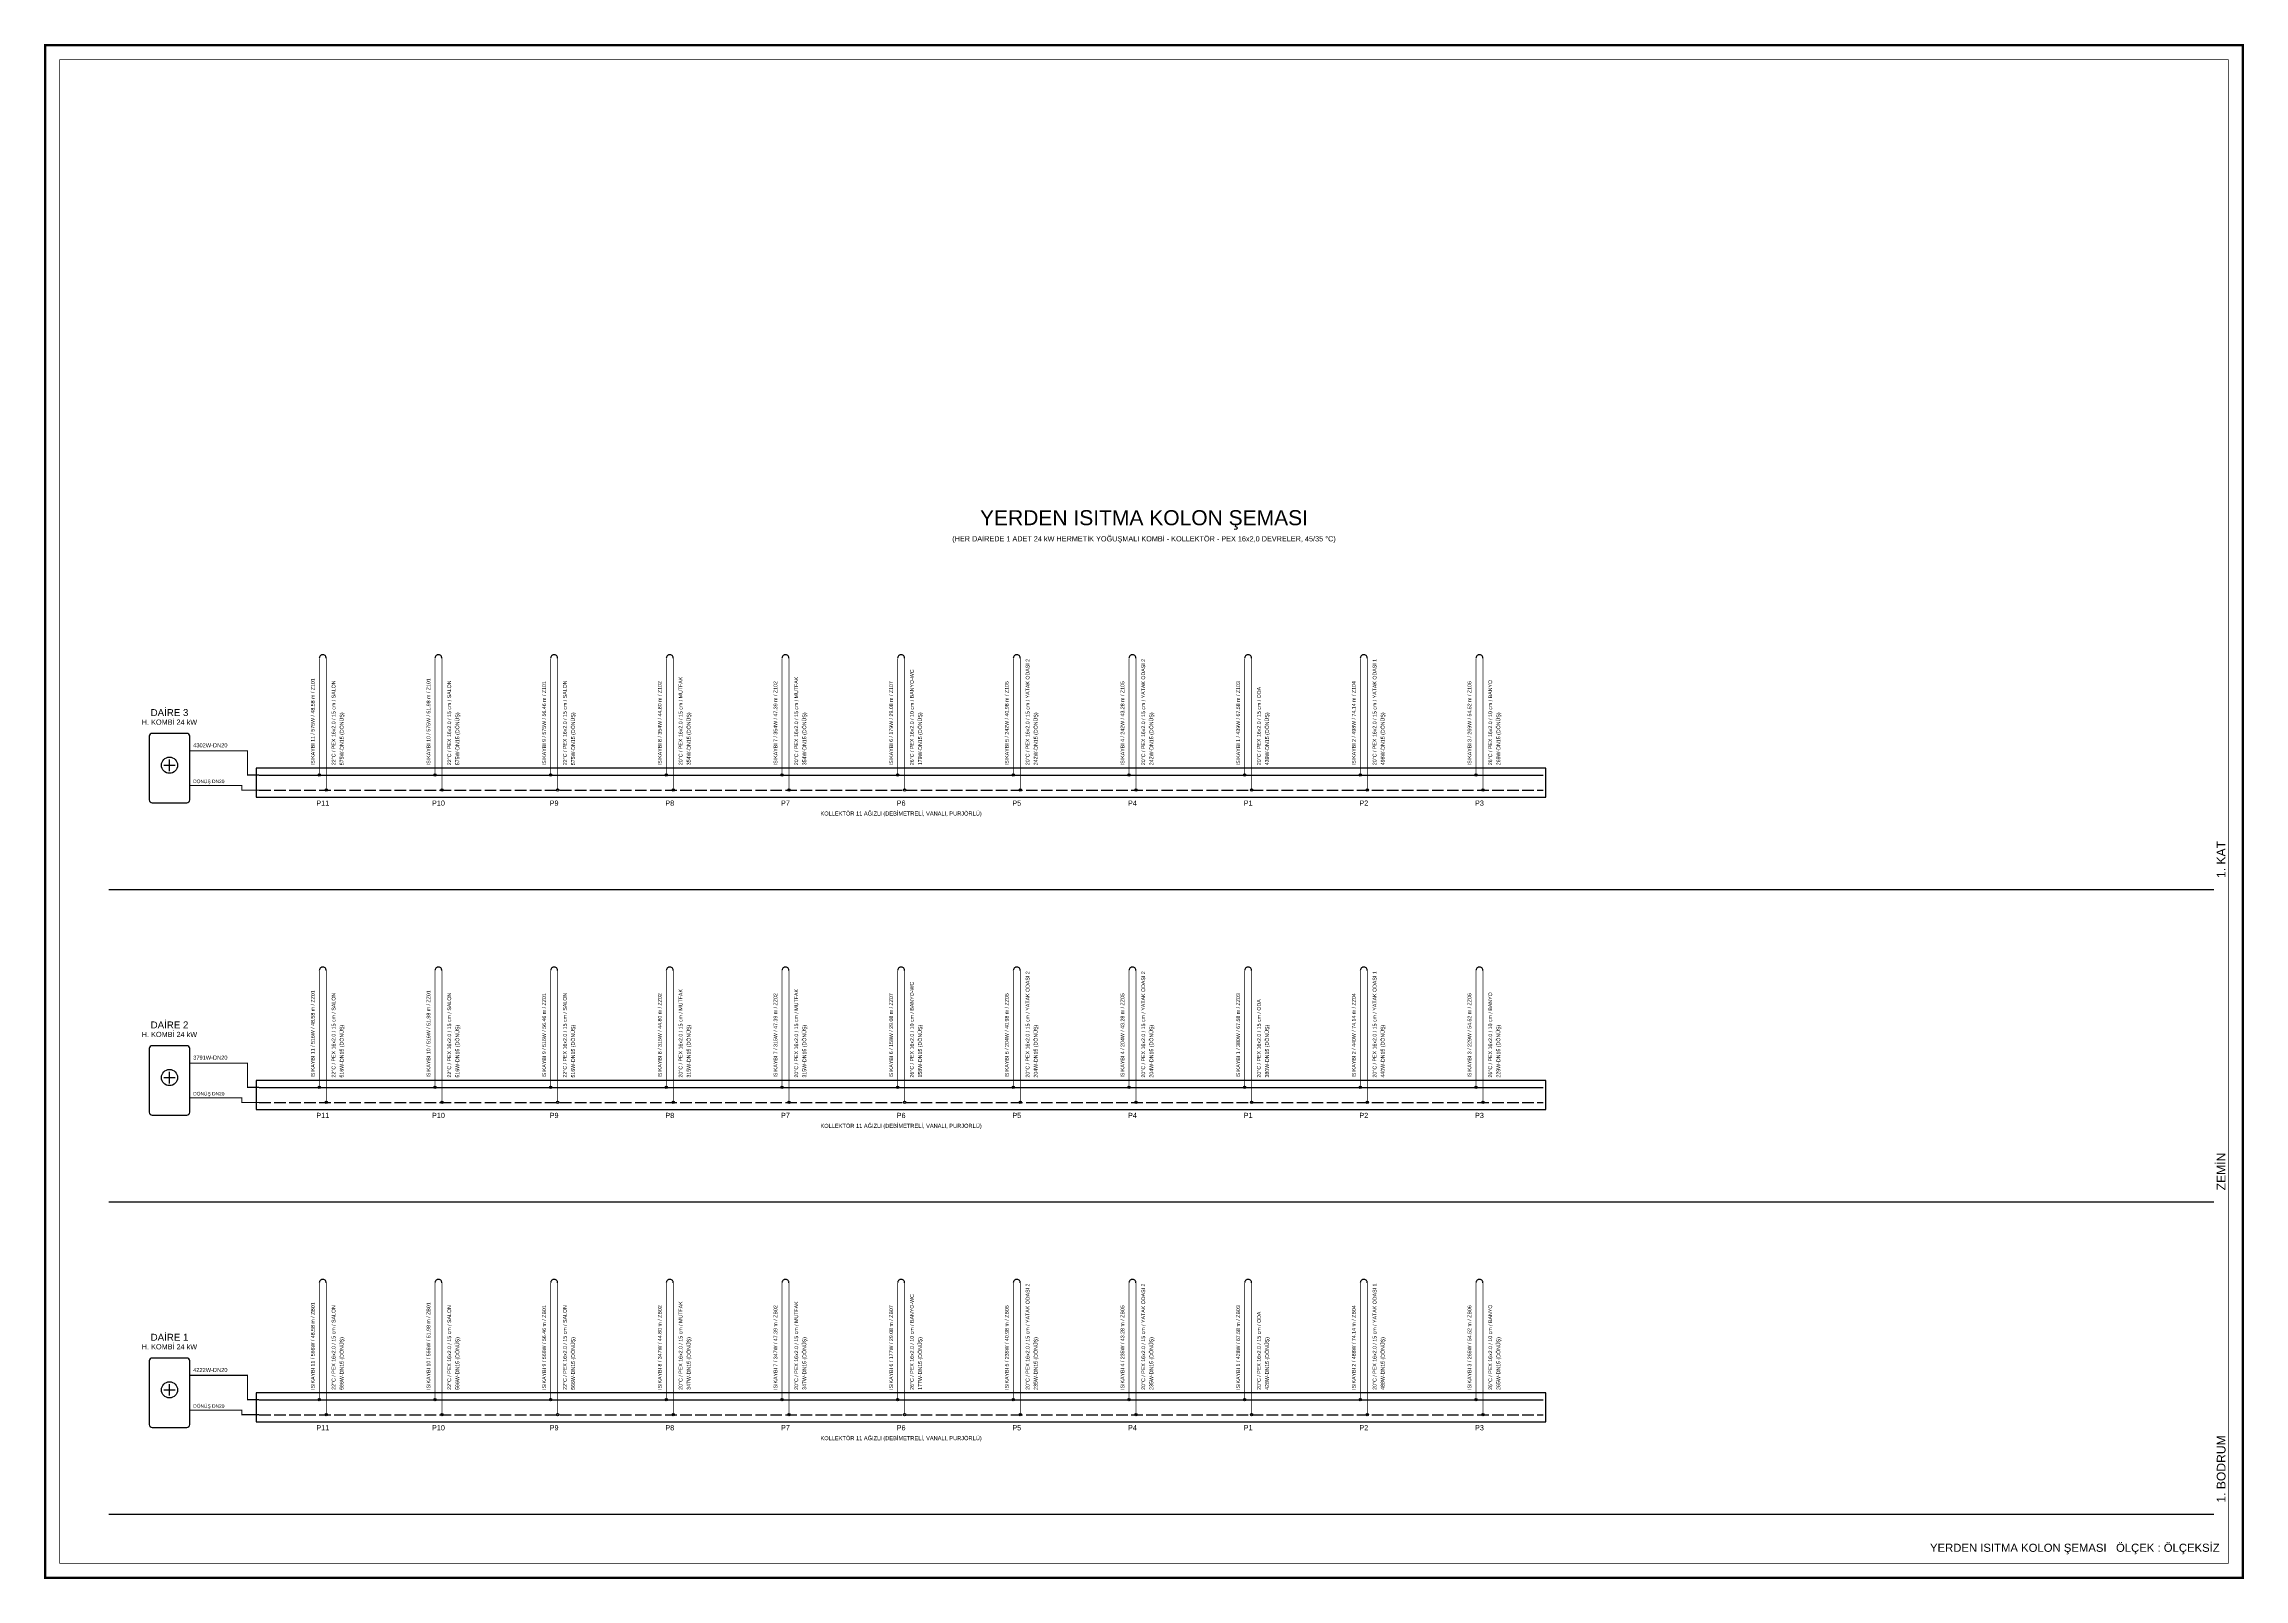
# Model space of a CAD drawing. Header units: centimetres. Extents: x -3952 to 14132, y 6348 to 11752.
# Drawn here: x 9048 to 12852, y 6348 to 9002 of the extents above; entities that cross this region are included whole.
import ezdxf
from ezdxf.enums import TextEntityAlignment as Align

# ---------------------------------------------------------------- set-up
doc = ezdxf.new("R2010")
doc.units = ezdxf.units.CM
doc.linetypes.add('ISITMA DONUS HATTI', pattern=[26, 20, -6])
for name, color, linetype in [('MTY-CIHAZ', 135, 'CONTINUOUS'), ('MTY-ISIKAYBIMAHAL', 2, 'CONTINUOUS'), ('MTY-ISITMA-DONUS-BORU', 30, 'ISITMA DONUS HATTI'), ('MTY-ISITMA-GIDIS-BORU', 10, 'CONTINUOUS'), ('MTY-KAT-ADI', 1, 'CONTINUOUS'), ('MTY-KOLLETOR', 7, 'CONTINUOUS'), ('MTY-PAFTA', 7, 'CONTINUOUS'), ('MTY-PEX-BORU', 1, 'CONTINUOUS'), ('MTY-SEMA', 8, 'CONTINUOUS'), ('MTY-YAZI', 7, 'CONTINUOUS'), ('STM-ISITMA-CAP', 41, 'CONTINUOUS')]:
    doc.layers.add(name, color=color, linetype=linetype)
doc.layers.add('ROTAS-PAFTA-SINIRI', color=8, linetype='Continuous', plot=False)
doc.styles.add('ROTAS', font='arial.ttf')

# ---------------------------------------------------------------- blocks, each defined once
blk = doc.blocks.new('ROTAS_PAFTA')
blk.add_lwpolyline([(0, 0), (1, 0), (1, 1), (0, 1)], close=True)

msp = doc.modelspace()

# ---------------------------------------------------------------- linework, layer by layer
at = {"layer": 'MTY-CIHAZ'}
for p, q in [((9265, 7745), (9265, 7765)), ((9255, 7755), (9275, 7755)), ((9255, 7215), (9275, 7215)), ((9265, 7205), (9265, 7225)), ((9255, 6675), (9275, 6675)), ((9265, 6665), (9265, 6685))]:
    msp.add_line(p, q, dxfattribs=at)
for points in [[(9295, 7690), (9296.9, 7690.4), (9298.5, 7691.5), (9299.6, 7693.1), (9300, 7695), (9300, 7805), (9299.6, 7806.9), (9298.5, 7808.5), (9296.9, 7809.6), (9295, 7810), (9235, 7810), (9233.1, 7809.6), (9231.5, 7808.5), (9230.4, 7806.9), (9230, 7805), (9230, 7695), (9230.4, 7693.1), (9231.5, 7691.5), (9233.1, 7690.4), (9235, 7690)], [(9295, 7150), (9296.9, 7150.4), (9298.5, 7151.5), (9299.6, 7153.1), (9300, 7155), (9300, 7265), (9299.6, 7266.9), (9298.5, 7268.5), (9296.9, 7269.6), (9295, 7270), (9235, 7270), (9233.1, 7269.6), (9231.5, 7268.5), (9230.4, 7266.9), (9230, 7265), (9230, 7155), (9230.4, 7153.1), (9231.5, 7151.5), (9233.1, 7150.4), (9235, 7150)], [(9295, 6610), (9296.9, 6610.4), (9298.5, 6611.5), (9299.6, 6613.1), (9300, 6615), (9300, 6725), (9299.6, 6726.9), (9298.5, 6728.5), (9296.9, 6729.6), (9295, 6730), (9235, 6730), (9233.1, 6729.6), (9231.5, 6728.5), (9230.4, 6726.9), (9230, 6725), (9230, 6615), (9230.4, 6613.1), (9231.5, 6611.5), (9233.1, 6610.4), (9235, 6610)]]:
    msp.add_lwpolyline(points, close=True, dxfattribs=at)
for centre in [(9265, 7755), (9265, 7215), (9265, 6675)]:
    msp.add_circle(centre, 14, dxfattribs=at)
at = {"layer": 'MTY-ISITMA-DONUS-BORU'}
for p, q in [((9420, 7712), (11640, 7712)), ((9420, 7172), (11640, 7172)), ((9420, 6632), (11640, 6632))]:
    msp.add_line(p, q, dxfattribs=at)
at = {"layer": 'MTY-ISITMA-DONUS-BORU', "const_width": 2}
for points in [[(9300, 7720), (9390, 7720), (9390, 7712), (9420, 7712)], [(9300, 7180), (9390, 7180), (9390, 7172), (9420, 7172)], [(9300, 6640), (9390, 6640), (9390, 6632), (9420, 6632)]]:
    msp.add_lwpolyline(points, dxfattribs=at)
at = {"layer": 'MTY-ISITMA-GIDIS-BORU'}
for p, q in [((9420, 7738), (11640, 7738)), ((9420, 7198), (11640, 7198)), ((9420, 6658), (11640, 6658))]:
    msp.add_line(p, q, dxfattribs=at)
at = {"layer": 'MTY-ISITMA-GIDIS-BORU', "const_width": 2}
for points in [[(9300, 7780), (9400, 7780), (9400, 7738), (9420, 7738)], [(9300, 7240), (9400, 7240), (9400, 7198), (9420, 7198)], [(9300, 6700), (9400, 6700), (9400, 6658), (9420, 6658)]]:
    msp.add_lwpolyline(points, dxfattribs=at)
at = {"layer": 'MTY-KOLLETOR'}
for points in [[(9415, 7700), (11645, 7700), (11645, 7750), (9415, 7750)], [(9415, 7160), (11645, 7160), (11645, 7210), (9415, 7210)], [(9415, 6620), (11645, 6620), (11645, 6670), (9415, 6670)]]:
    msp.add_lwpolyline(points, close=True, dxfattribs=at)
for centre in [(9524, 7738), (9724, 7738), (9924, 7738), (10124, 7738), (10324, 7738), (10524, 7738), (10724, 7738), (10924, 7738), (11124, 7738), (11324, 7738), (11524, 7738), (9536, 7712), (9736, 7712), (9936, 7712), (10136, 7712), (10336, 7712), (10536, 7712), (10736, 7712), (10936, 7712), (11136, 7712), (11336, 7712), (11536, 7712), (9524, 7198), (9724, 7198), (9924, 7198), (10124, 7198), (10324, 7198), (10524, 7198), (10724, 7198), (10924, 7198), (11124, 7198), (11324, 7198), (11524, 7198), (9536, 7172), (9736, 7172), (9936, 7172), (10136, 7172), (10336, 7172), (10536, 7172), (10736, 7172), (10936, 7172), (11136, 7172), (11336, 7172), (11536, 7172), (9524, 6658), (9724, 6658), (9924, 6658), (10124, 6658), (10324, 6658), (10524, 6658), (10724, 6658), (10924, 6658), (11124, 6658), (11324, 6658), (11524, 6658), (9536, 6632), (9736, 6632), (9936, 6632), (10136, 6632), (10336, 6632), (10536, 6632), (10736, 6632), (10936, 6632), (11136, 6632), (11336, 6632), (11536, 6632)]:
    msp.add_circle(centre, 2, dxfattribs=at)
at = {"layer": 'MTY-PAFTA'}
for points, const_width in [([(9050, 6350), (12850, 6350), (12850, 9000), (9050, 9000)], 4), ([(9075, 6375), (12825, 6375), (12825, 8975), (9075, 8975)], 1)]:
    msp.add_lwpolyline(points, close=True, dxfattribs=dict(at, const_width=const_width))
at = {"layer": 'MTY-PEX-BORU', "const_width": 1.2}
for points in [[(9524, 7738), (9524, 7940)], [(9536, 7712), (9536, 7940)], [(9724, 7738), (9724, 7940)], [(9736, 7712), (9736, 7940)], [(9924, 7738), (9924, 7940)], [(9936, 7712), (9936, 7940)], [(10124, 7738), (10124, 7940)], [(10136, 7712), (10136, 7940)], [(10324, 7738), (10324, 7940)], [(10336, 7712), (10336, 7940)], [(10524, 7738), (10524, 7940)], [(10536, 7712), (10536, 7940)], [(10724, 7738), (10724, 7940)], [(10736, 7712), (10736, 7940)], [(10924, 7738), (10924, 7940)], [(10936, 7712), (10936, 7940)], [(11124, 7738), (11124, 7940)], [(11136, 7712), (11136, 7940)], [(11324, 7738), (11324, 7940)], [(11336, 7712), (11336, 7940)], [(11524, 7738), (11524, 7940)], [(11536, 7712), (11536, 7940)], [(9524, 7198), (9524, 7400)], [(9536, 7172), (9536, 7400)], [(9724, 7198), (9724, 7400)], [(9736, 7172), (9736, 7400)], [(9924, 7198), (9924, 7400)], [(9936, 7172), (9936, 7400)], [(10124, 7198), (10124, 7400)], [(10136, 7172), (10136, 7400)], [(10324, 7198), (10324, 7400)], [(10336, 7172), (10336, 7400)], [(10524, 7198), (10524, 7400)], [(10536, 7172), (10536, 7400)], [(10724, 7198), (10724, 7400)], [(10736, 7172), (10736, 7400)], [(10924, 7198), (10924, 7400)], [(10936, 7172), (10936, 7400)], [(11124, 7198), (11124, 7400)], [(11136, 7172), (11136, 7400)], [(11324, 7198), (11324, 7400)], [(11336, 7172), (11336, 7400)], [(11524, 7198), (11524, 7400)], [(11536, 7172), (11536, 7400)], [(9524, 6658), (9524, 6860)], [(9536, 6632), (9536, 6860)], [(9724, 6658), (9724, 6860)], [(9736, 6632), (9736, 6860)], [(9924, 6658), (9924, 6860)], [(9936, 6632), (9936, 6860)], [(10124, 6658), (10124, 6860)], [(10136, 6632), (10136, 6860)], [(10324, 6658), (10324, 6860)], [(10336, 6632), (10336, 6860)], [(10524, 6658), (10524, 6860)], [(10536, 6632), (10536, 6860)], [(10724, 6658), (10724, 6860)], [(10736, 6632), (10736, 6860)], [(10924, 6658), (10924, 6860)], [(10936, 6632), (10936, 6860)], [(11124, 6658), (11124, 6860)], [(11136, 6632), (11136, 6860)], [(11324, 6658), (11324, 6860)], [(11336, 6632), (11336, 6860)], [(11524, 6658), (11524, 6860)], [(11536, 6632), (11536, 6860)]]:
    msp.add_lwpolyline(points, dxfattribs=at)
at = {"layer": 'MTY-PEX-BORU'}
for points in [[(9536, 7940), (9535.9, 7941), (9535.6, 7942.1), (9535.2, 7943), (9534.6, 7943.9), (9533.9, 7944.6), (9533, 7945.2), (9532.1, 7945.6), (9531, 7945.9), (9530, 7946), (9529, 7945.9), (9527.9, 7945.6), (9527, 7945.2), (9526.1, 7944.6), (9525.4, 7943.9), (9524.8, 7943), (9524.4, 7942.1), (9524.1, 7941), (9524, 7940)], [(9736, 7940), (9735.9, 7941), (9735.6, 7942.1), (9735.2, 7943), (9734.6, 7943.9), (9733.9, 7944.6), (9733, 7945.2), (9732.1, 7945.6), (9731, 7945.9), (9730, 7946), (9729, 7945.9), (9727.9, 7945.6), (9727, 7945.2), (9726.1, 7944.6), (9725.4, 7943.9), (9724.8, 7943), (9724.4, 7942.1), (9724.1, 7941), (9724, 7940)], [(9936, 7940), (9935.9, 7941), (9935.6, 7942.1), (9935.2, 7943), (9934.6, 7943.9), (9933.9, 7944.6), (9933, 7945.2), (9932.1, 7945.6), (9931, 7945.9), (9930, 7946), (9929, 7945.9), (9927.9, 7945.6), (9927, 7945.2), (9926.1, 7944.6), (9925.4, 7943.9), (9924.8, 7943), (9924.4, 7942.1), (9924.1, 7941), (9924, 7940)], [(10136, 7940), (10135.9, 7941), (10135.6, 7942.1), (10135.2, 7943), (10134.6, 7943.9), (10133.9, 7944.6), (10133, 7945.2), (10132.1, 7945.6), (10131, 7945.9), (10130, 7946), (10129, 7945.9), (10127.9, 7945.6), (10127, 7945.2), (10126.1, 7944.6), (10125.4, 7943.9), (10124.8, 7943), (10124.4, 7942.1), (10124.1, 7941), (10124, 7940)], [(10336, 7940), (10335.9, 7941), (10335.6, 7942.1), (10335.2, 7943), (10334.6, 7943.9), (10333.9, 7944.6), (10333, 7945.2), (10332.1, 7945.6), (10331, 7945.9), (10330, 7946), (10329, 7945.9), (10327.9, 7945.6), (10327, 7945.2), (10326.1, 7944.6), (10325.4, 7943.9), (10324.8, 7943), (10324.4, 7942.1), (10324.1, 7941), (10324, 7940)], [(10536, 7940), (10535.9, 7941), (10535.6, 7942.1), (10535.2, 7943), (10534.6, 7943.9), (10533.9, 7944.6), (10533, 7945.2), (10532.1, 7945.6), (10531, 7945.9), (10530, 7946), (10529, 7945.9), (10527.9, 7945.6), (10527, 7945.2), (10526.1, 7944.6), (10525.4, 7943.9), (10524.8, 7943), (10524.4, 7942.1), (10524.1, 7941), (10524, 7940)], [(10736, 7940), (10735.9, 7941), (10735.6, 7942.1), (10735.2, 7943), (10734.6, 7943.9), (10733.9, 7944.6), (10733, 7945.2), (10732.1, 7945.6), (10731, 7945.9), (10730, 7946), (10729, 7945.9), (10727.9, 7945.6), (10727, 7945.2), (10726.1, 7944.6), (10725.4, 7943.9), (10724.8, 7943), (10724.4, 7942.1), (10724.1, 7941), (10724, 7940)], [(10936, 7940), (10935.9, 7941), (10935.6, 7942.1), (10935.2, 7943), (10934.6, 7943.9), (10933.9, 7944.6), (10933, 7945.2), (10932.1, 7945.6), (10931, 7945.9), (10930, 7946), (10929, 7945.9), (10927.9, 7945.6), (10927, 7945.2), (10926.1, 7944.6), (10925.4, 7943.9), (10924.8, 7943), (10924.4, 7942.1), (10924.1, 7941), (10924, 7940)], [(11136, 7940), (11135.9, 7941), (11135.6, 7942.1), (11135.2, 7943), (11134.6, 7943.9), (11133.9, 7944.6), (11133, 7945.2), (11132.1, 7945.6), (11131, 7945.9), (11130, 7946), (11129, 7945.9), (11127.9, 7945.6), (11127, 7945.2), (11126.1, 7944.6), (11125.4, 7943.9), (11124.8, 7943), (11124.4, 7942.1), (11124.1, 7941), (11124, 7940)], [(11336, 7940), (11335.9, 7941), (11335.6, 7942.1), (11335.2, 7943), (11334.6, 7943.9), (11333.9, 7944.6), (11333, 7945.2), (11332.1, 7945.6), (11331, 7945.9), (11330, 7946), (11329, 7945.9), (11327.9, 7945.6), (11327, 7945.2), (11326.1, 7944.6), (11325.4, 7943.9), (11324.8, 7943), (11324.4, 7942.1), (11324.1, 7941), (11324, 7940)], [(11536, 7940), (11535.9, 7941), (11535.6, 7942.1), (11535.2, 7943), (11534.6, 7943.9), (11533.9, 7944.6), (11533, 7945.2), (11532.1, 7945.6), (11531, 7945.9), (11530, 7946), (11529, 7945.9), (11527.9, 7945.6), (11527, 7945.2), (11526.1, 7944.6), (11525.4, 7943.9), (11524.8, 7943), (11524.4, 7942.1), (11524.1, 7941), (11524, 7940)], [(9536, 7400), (9535.9, 7401), (9535.6, 7402.1), (9535.2, 7403), (9534.6, 7403.9), (9533.9, 7404.6), (9533, 7405.2), (9532.1, 7405.6), (9531, 7405.9), (9530, 7406), (9529, 7405.9), (9527.9, 7405.6), (9527, 7405.2), (9526.1, 7404.6), (9525.4, 7403.9), (9524.8, 7403), (9524.4, 7402.1), (9524.1, 7401), (9524, 7400)], [(9736, 7400), (9735.9, 7401), (9735.6, 7402.1), (9735.2, 7403), (9734.6, 7403.9), (9733.9, 7404.6), (9733, 7405.2), (9732.1, 7405.6), (9731, 7405.9), (9730, 7406), (9729, 7405.9), (9727.9, 7405.6), (9727, 7405.2), (9726.1, 7404.6), (9725.4, 7403.9), (9724.8, 7403), (9724.4, 7402.1), (9724.1, 7401), (9724, 7400)], [(9936, 7400), (9935.9, 7401), (9935.6, 7402.1), (9935.2, 7403), (9934.6, 7403.9), (9933.9, 7404.6), (9933, 7405.2), (9932.1, 7405.6), (9931, 7405.9), (9930, 7406), (9929, 7405.9), (9927.9, 7405.6), (9927, 7405.2), (9926.1, 7404.6), (9925.4, 7403.9), (9924.8, 7403), (9924.4, 7402.1), (9924.1, 7401), (9924, 7400)], [(10136, 7400), (10135.9, 7401), (10135.6, 7402.1), (10135.2, 7403), (10134.6, 7403.9), (10133.9, 7404.6), (10133, 7405.2), (10132.1, 7405.6), (10131, 7405.9), (10130, 7406), (10129, 7405.9), (10127.9, 7405.6), (10127, 7405.2), (10126.1, 7404.6), (10125.4, 7403.9), (10124.8, 7403), (10124.4, 7402.1), (10124.1, 7401), (10124, 7400)], [(10336, 7400), (10335.9, 7401), (10335.6, 7402.1), (10335.2, 7403), (10334.6, 7403.9), (10333.9, 7404.6), (10333, 7405.2), (10332.1, 7405.6), (10331, 7405.9), (10330, 7406), (10329, 7405.9), (10327.9, 7405.6), (10327, 7405.2), (10326.1, 7404.6), (10325.4, 7403.9), (10324.8, 7403), (10324.4, 7402.1), (10324.1, 7401), (10324, 7400)], [(10536, 7400), (10535.9, 7401), (10535.6, 7402.1), (10535.2, 7403), (10534.6, 7403.9), (10533.9, 7404.6), (10533, 7405.2), (10532.1, 7405.6), (10531, 7405.9), (10530, 7406), (10529, 7405.9), (10527.9, 7405.6), (10527, 7405.2), (10526.1, 7404.6), (10525.4, 7403.9), (10524.8, 7403), (10524.4, 7402.1), (10524.1, 7401), (10524, 7400)], [(10736, 7400), (10735.9, 7401), (10735.6, 7402.1), (10735.2, 7403), (10734.6, 7403.9), (10733.9, 7404.6), (10733, 7405.2), (10732.1, 7405.6), (10731, 7405.9), (10730, 7406), (10729, 7405.9), (10727.9, 7405.6), (10727, 7405.2), (10726.1, 7404.6), (10725.4, 7403.9), (10724.8, 7403), (10724.4, 7402.1), (10724.1, 7401), (10724, 7400)], [(10936, 7400), (10935.9, 7401), (10935.6, 7402.1), (10935.2, 7403), (10934.6, 7403.9), (10933.9, 7404.6), (10933, 7405.2), (10932.1, 7405.6), (10931, 7405.9), (10930, 7406), (10929, 7405.9), (10927.9, 7405.6), (10927, 7405.2), (10926.1, 7404.6), (10925.4, 7403.9), (10924.8, 7403), (10924.4, 7402.1), (10924.1, 7401), (10924, 7400)], [(11136, 7400), (11135.9, 7401), (11135.6, 7402.1), (11135.2, 7403), (11134.6, 7403.9), (11133.9, 7404.6), (11133, 7405.2), (11132.1, 7405.6), (11131, 7405.9), (11130, 7406), (11129, 7405.9), (11127.9, 7405.6), (11127, 7405.2), (11126.1, 7404.6), (11125.4, 7403.9), (11124.8, 7403), (11124.4, 7402.1), (11124.1, 7401), (11124, 7400)], [(11336, 7400), (11335.9, 7401), (11335.6, 7402.1), (11335.2, 7403), (11334.6, 7403.9), (11333.9, 7404.6), (11333, 7405.2), (11332.1, 7405.6), (11331, 7405.9), (11330, 7406), (11329, 7405.9), (11327.9, 7405.6), (11327, 7405.2), (11326.1, 7404.6), (11325.4, 7403.9), (11324.8, 7403), (11324.4, 7402.1), (11324.1, 7401), (11324, 7400)], [(11536, 7400), (11535.9, 7401), (11535.6, 7402.1), (11535.2, 7403), (11534.6, 7403.9), (11533.9, 7404.6), (11533, 7405.2), (11532.1, 7405.6), (11531, 7405.9), (11530, 7406), (11529, 7405.9), (11527.9, 7405.6), (11527, 7405.2), (11526.1, 7404.6), (11525.4, 7403.9), (11524.8, 7403), (11524.4, 7402.1), (11524.1, 7401), (11524, 7400)], [(9536, 6860), (9535.9, 6861), (9535.6, 6862.1), (9535.2, 6863), (9534.6, 6863.9), (9533.9, 6864.6), (9533, 6865.2), (9532.1, 6865.6), (9531, 6865.9), (9530, 6866), (9529, 6865.9), (9527.9, 6865.6), (9527, 6865.2), (9526.1, 6864.6), (9525.4, 6863.9), (9524.8, 6863), (9524.4, 6862.1), (9524.1, 6861), (9524, 6860)], [(9736, 6860), (9735.9, 6861), (9735.6, 6862.1), (9735.2, 6863), (9734.6, 6863.9), (9733.9, 6864.6), (9733, 6865.2), (9732.1, 6865.6), (9731, 6865.9), (9730, 6866), (9729, 6865.9), (9727.9, 6865.6), (9727, 6865.2), (9726.1, 6864.6), (9725.4, 6863.9), (9724.8, 6863), (9724.4, 6862.1), (9724.1, 6861), (9724, 6860)], [(9936, 6860), (9935.9, 6861), (9935.6, 6862.1), (9935.2, 6863), (9934.6, 6863.9), (9933.9, 6864.6), (9933, 6865.2), (9932.1, 6865.6), (9931, 6865.9), (9930, 6866), (9929, 6865.9), (9927.9, 6865.6), (9927, 6865.2), (9926.1, 6864.6), (9925.4, 6863.9), (9924.8, 6863), (9924.4, 6862.1), (9924.1, 6861), (9924, 6860)], [(10136, 6860), (10135.9, 6861), (10135.6, 6862.1), (10135.2, 6863), (10134.6, 6863.9), (10133.9, 6864.6), (10133, 6865.2), (10132.1, 6865.6), (10131, 6865.9), (10130, 6866), (10129, 6865.9), (10127.9, 6865.6), (10127, 6865.2), (10126.1, 6864.6), (10125.4, 6863.9), (10124.8, 6863), (10124.4, 6862.1), (10124.1, 6861), (10124, 6860)], [(10336, 6860), (10335.9, 6861), (10335.6, 6862.1), (10335.2, 6863), (10334.6, 6863.9), (10333.9, 6864.6), (10333, 6865.2), (10332.1, 6865.6), (10331, 6865.9), (10330, 6866), (10329, 6865.9), (10327.9, 6865.6), (10327, 6865.2), (10326.1, 6864.6), (10325.4, 6863.9), (10324.8, 6863), (10324.4, 6862.1), (10324.1, 6861), (10324, 6860)], [(10536, 6860), (10535.9, 6861), (10535.6, 6862.1), (10535.2, 6863), (10534.6, 6863.9), (10533.9, 6864.6), (10533, 6865.2), (10532.1, 6865.6), (10531, 6865.9), (10530, 6866), (10529, 6865.9), (10527.9, 6865.6), (10527, 6865.2), (10526.1, 6864.6), (10525.4, 6863.9), (10524.8, 6863), (10524.4, 6862.1), (10524.1, 6861), (10524, 6860)], [(10736, 6860), (10735.9, 6861), (10735.6, 6862.1), (10735.2, 6863), (10734.6, 6863.9), (10733.9, 6864.6), (10733, 6865.2), (10732.1, 6865.6), (10731, 6865.9), (10730, 6866), (10729, 6865.9), (10727.9, 6865.6), (10727, 6865.2), (10726.1, 6864.6), (10725.4, 6863.9), (10724.8, 6863), (10724.4, 6862.1), (10724.1, 6861), (10724, 6860)], [(10936, 6860), (10935.9, 6861), (10935.6, 6862.1), (10935.2, 6863), (10934.6, 6863.9), (10933.9, 6864.6), (10933, 6865.2), (10932.1, 6865.6), (10931, 6865.9), (10930, 6866), (10929, 6865.9), (10927.9, 6865.6), (10927, 6865.2), (10926.1, 6864.6), (10925.4, 6863.9), (10924.8, 6863), (10924.4, 6862.1), (10924.1, 6861), (10924, 6860)], [(11136, 6860), (11135.9, 6861), (11135.6, 6862.1), (11135.2, 6863), (11134.6, 6863.9), (11133.9, 6864.6), (11133, 6865.2), (11132.1, 6865.6), (11131, 6865.9), (11130, 6866), (11129, 6865.9), (11127.9, 6865.6), (11127, 6865.2), (11126.1, 6864.6), (11125.4, 6863.9), (11124.8, 6863), (11124.4, 6862.1), (11124.1, 6861), (11124, 6860)], [(11336, 6860), (11335.9, 6861), (11335.6, 6862.1), (11335.2, 6863), (11334.6, 6863.9), (11333.9, 6864.6), (11333, 6865.2), (11332.1, 6865.6), (11331, 6865.9), (11330, 6866), (11329, 6865.9), (11327.9, 6865.6), (11327, 6865.2), (11326.1, 6864.6), (11325.4, 6863.9), (11324.8, 6863), (11324.4, 6862.1), (11324.1, 6861), (11324, 6860)], [(11536, 6860), (11535.9, 6861), (11535.6, 6862.1), (11535.2, 6863), (11534.6, 6863.9), (11533.9, 6864.6), (11533, 6865.2), (11532.1, 6865.6), (11531, 6865.9), (11530, 6866), (11529, 6865.9), (11527.9, 6865.6), (11527, 6865.2), (11526.1, 6864.6), (11525.4, 6863.9), (11524.8, 6863), (11524.4, 6862.1), (11524.1, 6861), (11524, 6860)]]:
    msp.add_lwpolyline(points, dxfattribs=at)
at = {"layer": 'MTY-SEMA'}
for p, q in [((9160, 7540), (12800, 7540)), ((9160, 7000), (12800, 7000)), ((9160, 6460), (12800, 6460))]:
    msp.add_line(p, q, dxfattribs=at)

# ---------------------------------------------------------------- block references
at = {"layer": 'ROTAS-PAFTA-SINIRI', "xscale": 3800, "yscale": 2650}
msp.add_blockref('ROTAS_PAFTA', (9050, 6350), dxfattribs=at)

# ---------------------------------------------------------------- texts
at = {"layer": 'MTY-CIHAZ', "style": 'ROTAS'}
for p in [(9265, 7825), (9265, 7285), (9265, 6745)]:
    msp.add_text('H. KOMBİ 24 kW', height=9, dxfattribs=at).set_placement(p, align=Align.CENTER)
at = {"layer": 'MTY-ISIKAYBIMAHAL', "style": 'ROTAS'}
for s, p in [('ISIKAYBI 11 / 575W / 48.58 m / Z101', (9516, 7755)), ('ISIKAYBI 10 / 575W / 51.98 m / Z101', (9716, 7755)), ('ISIKAYBI 9 / 575W / 56.46 m / Z101', (9916, 7755)), ('ISIKAYBI 8 / 354W / 44.80 m / Z102', (10116, 7755)), ('ISIKAYBI 7 / 354W / 47.39 m / Z102', (10316, 7755)), ('ISIKAYBI 6 / 179W / 29.08 m / Z107', (10516, 7755)), ('ISIKAYBI 5 / 242W / 40.98 m / Z105', (10716, 7755)), ('ISIKAYBI 4 / 242W / 43.28 m / Z105', (10916, 7755)), ('ISIKAYBI 1 / 439W / 67.58 m / Z103', (11116, 7755)), ('ISIKAYBI 2 / 498W / 74.14 m / Z104', (11316, 7755)), ('ISIKAYBI 3 / 269W / 54.52 m / Z106', (11516, 7755)), ('ISIKAYBI 11 / 516W / 48.58 m / ZZ01', (9516, 7215)), ('ISIKAYBI 10 / 516W / 51.98 m / ZZ01', (9716, 7215)), ('ISIKAYBI 9 / 516W / 56.46 m / ZZ01', (9916, 7215)), ('ISIKAYBI 8 / 315W / 44.80 m / ZZ02', (10116, 7215)), ('ISIKAYBI 7 / 315W / 47.39 m / ZZ02', (10316, 7215)), ('ISIKAYBI 6 / 158W / 29.08 m / ZZ07', (10516, 7215)), ('ISIKAYBI 5 / 204W / 40.98 m / ZZ05', (10716, 7215)), ('ISIKAYBI 4 / 204W / 43.28 m / ZZ05', (10916, 7215)), ('ISIKAYBI 1 / 380W / 67.58 m / ZZ03', (11116, 7215)), ('ISIKAYBI 2 / 440W / 74.14 m / ZZ04', (11316, 7215)), ('ISIKAYBI 3 / 229W / 54.52 m / ZZ06', (11516, 7215)), ('ISIKAYBI 11 / 566W / 48.58 m / ZB01', (9516, 6675)), ('ISIKAYBI 10 / 566W / 51.98 m / ZB01', (9716, 6675)), ('ISIKAYBI 9 / 566W / 56.46 m / ZB01', (9916, 6675)), ('ISIKAYBI 8 / 347W / 44.80 m / ZB02', (10116, 6675)), ('ISIKAYBI 7 / 347W / 47.39 m / ZB02', (10316, 6675)), ('ISIKAYBI 6 / 177W / 29.08 m / ZB07', (10516, 6675)), ('ISIKAYBI 5 / 235W / 40.98 m / ZB05', (10716, 6675)), ('ISIKAYBI 4 / 235W / 43.28 m / ZB05', (10916, 6675)), ('ISIKAYBI 1 / 428W / 67.58 m / ZB03', (11116, 6675)), ('ISIKAYBI 2 / 488W / 74.14 m / ZB04', (11316, 6675)), ('ISIKAYBI 3 / 265W / 54.52 m / ZB06', (11516, 6675))]:
    msp.add_text(s, height=6.5, rotation=90, dxfattribs=at).set_placement(p)
at = {"layer": 'MTY-KAT-ADI', "style": 'ROTAS'}
for s, p in [('1. KAT', (12820, 7560)), ('ZEMİN', (12820, 7020)), ('1. BODRUM', (12820, 6480))]:
    msp.add_text(s, height=15, rotation=90, dxfattribs=at).set_placement(p)
at = {"layer": 'MTY-KOLLETOR', "style": 'ROTAS'}
for s, height, p in [('P11', 9, (9530, 7685)), ('P10', 9, (9730, 7685)), ('P9', 9, (9930, 7685)), ('P8', 9, (10130, 7685)), ('P7', 9, (10330, 7685)), ('P6', 9, (10530, 7685)), ('P5', 9, (10730, 7685)), ('P4', 9, (10930, 7685)), ('P1', 9, (11130, 7685)), ('P2', 9, (11330, 7685)), ('P3', 9, (11530, 7685)), ('KOLLEKTÖR 11 AĞIZLI (DEBİMETRELİ, VANALI, PURJÖRLÜ)', 7, (10530, 7668)), ('P11', 9, (9530, 7145)), ('P10', 9, (9730, 7145)), ('P9', 9, (9930, 7145)), ('P8', 9, (10130, 7145)), ('P7', 9, (10330, 7145)), ('P6', 9, (10530, 7145)), ('P5', 9, (10730, 7145)), ('P4', 9, (10930, 7145)), ('P1', 9, (11130, 7145)), ('P2', 9, (11330, 7145)), ('P3', 9, (11530, 7145)), ('KOLLEKTÖR 11 AĞIZLI (DEBİMETRELİ, VANALI, PURJÖRLÜ)', 7, (10530, 7128)), ('P11', 9, (9530, 6605)), ('P10', 9, (9730, 6605)), ('P9', 9, (9930, 6605)), ('P8', 9, (10130, 6605)), ('P7', 9, (10330, 6605)), ('KOLLEKTÖR 11 AĞIZLI (DEBİMETRELİ, VANALI, PURJÖRLÜ)', 7, (10530, 6588)), ('P6', 9, (10530, 6605)), ('P5', 9, (10730, 6605)), ('P4', 9, (10930, 6605)), ('P1', 9, (11130, 6605)), ('P2', 9, (11330, 6605)), ('P3', 9, (11530, 6605))]:
    msp.add_text(s, height=height, dxfattribs=at).set_placement(p, align=Align.CENTER)
at = {"layer": 'MTY-PAFTA', "style": 'ROTAS'}
msp.add_text('YERDEN ISITMA KOLON ŞEMASI   ÖLÇEK : ÖLÇEKSİZ', height=14, dxfattribs=at).set_placement((12810, 6395), align=Align.RIGHT)
at = {"layer": 'MTY-YAZI', "style": 'ROTAS'}
for s, height, p in [('YERDEN ISITMA KOLON ŞEMASI', 26, (10950, 8170)), ('(HER DAİREDE 1 ADET 24 kW HERMETİK YOĞUŞMALI KOMBİ - KOLLEKTÖR - PEX 16x2,0 DEVRELER, 45/35 °C)', 9, (10950, 8142)), ('DAİRE 3', 12, (9265, 7840)), ('DAİRE 2', 12, (9265, 7300)), ('DAİRE 1', 12, (9265, 6760))]:
    msp.add_text(s, height=height, dxfattribs=at).set_placement(p, align=Align.CENTER)
at = {"layer": 'STM-ISITMA-CAP', "style": 'ROTAS'}
for s, p in [('26°C / PEX 16x2.0 / 10 cm / BANYO-WC', (10552, 7755)), ('20°C / PEX 16x2.0 / 15 cm / YATAK ODASI 2', (10752, 7755)), ('20°C / PEX 16x2.0 / 15 cm / YATAK ODASI 2', (10952, 7755)), ('20°C / PEX 16x2.0 / 15 cm / YATAK ODASI 1', (11352, 7755)), ('22°C / PEX 16x2.0 / 15 cm / SALON', (9552, 7755)), ('22°C / PEX 16x2.0 / 15 cm / SALON', (9752, 7755)), ('22°C / PEX 16x2.0 / 15 cm / SALON', (9952, 7755)), ('20°C / PEX 16x2.0 / 15 cm / MUTFAK', (10152, 7755)), ('20°C / PEX 16x2.0 / 15 cm / MUTFAK', (10352, 7755)), ('20°C / PEX 16x2.0 / 15 cm / ODA', (11152, 7755)), ('26°C / PEX 16x2.0 / 10 cm / BANYO', (11552, 7755)), ('575W-DN15 (DÖNÜŞ)', (9566, 7755)), ('575W-DN15 (DÖNÜŞ)', (9766, 7755)), ('575W-DN15 (DÖNÜŞ)', (9966, 7755)), ('354W-DN15 (DÖNÜŞ)', (10166, 7755)), ('354W-DN15 (DÖNÜŞ)', (10366, 7755)), ('179W-DN15 (DÖNÜŞ)', (10566, 7755)), ('242W-DN15 (DÖNÜŞ)', (10766, 7755)), ('242W-DN15 (DÖNÜŞ)', (10966, 7755)), ('439W-DN15 (DÖNÜŞ)', (11166, 7755)), ('498W-DN15 (DÖNÜŞ)', (11366, 7755)), ('269W-DN15 (DÖNÜŞ)', (11566, 7755)), ('26°C / PEX 16x2.0 / 10 cm / BANYO-WC', (10552, 7215)), ('20°C / PEX 16x2.0 / 15 cm / YATAK ODASI 2', (10752, 7215)), ('20°C / PEX 16x2.0 / 15 cm / YATAK ODASI 2', (10952, 7215)), ('20°C / PEX 16x2.0 / 15 cm / YATAK ODASI 1', (11352, 7215)), ('22°C / PEX 16x2.0 / 15 cm / SALON', (9552, 7215)), ('22°C / PEX 16x2.0 / 15 cm / SALON', (9752, 7215)), ('22°C / PEX 16x2.0 / 15 cm / SALON', (9952, 7215)), ('20°C / PEX 16x2.0 / 15 cm / MUTFAK', (10152, 7215)), ('20°C / PEX 16x2.0 / 15 cm / MUTFAK', (10352, 7215)), ('20°C / PEX 16x2.0 / 15 cm / ODA', (11152, 7215)), ('26°C / PEX 16x2.0 / 10 cm / BANYO', (11552, 7215)), ('516W-DN15 (DÖNÜŞ)', (9566, 7215)), ('516W-DN15 (DÖNÜŞ)', (9766, 7215)), ('516W-DN15 (DÖNÜŞ)', (9966, 7215)), ('315W-DN15 (DÖNÜŞ)', (10166, 7215)), ('315W-DN15 (DÖNÜŞ)', (10366, 7215)), ('158W-DN15 (DÖNÜŞ)', (10566, 7215)), ('204W-DN15 (DÖNÜŞ)', (10766, 7215)), ('204W-DN15 (DÖNÜŞ)', (10966, 7215)), ('380W-DN15 (DÖNÜŞ)', (11166, 7215)), ('440W-DN15 (DÖNÜŞ)', (11366, 7215)), ('229W-DN15 (DÖNÜŞ)', (11566, 7215)), ('20°C / PEX 16x2.0 / 15 cm / YATAK ODASI 2', (10752, 6675)), ('20°C / PEX 16x2.0 / 15 cm / YATAK ODASI 2', (10952, 6675)), ('20°C / PEX 16x2.0 / 15 cm / YATAK ODASI 1', (11352, 6675)), ('22°C / PEX 16x2.0 / 15 cm / SALON', (9552, 6675)), ('22°C / PEX 16x2.0 / 15 cm / SALON', (9752, 6675)), ('22°C / PEX 16x2.0 / 15 cm / SALON', (9952, 6675)), ('20°C / PEX 16x2.0 / 15 cm / MUTFAK', (10152, 6675)), ('20°C / PEX 16x2.0 / 15 cm / MUTFAK', (10352, 6675)), ('26°C / PEX 16x2.0 / 10 cm / BANYO-WC', (10552, 6675)), ('20°C / PEX 16x2.0 / 15 cm / ODA', (11152, 6675)), ('26°C / PEX 16x2.0 / 10 cm / BANYO', (11552, 6675)), ('566W-DN15 (DÖNÜŞ)', (9566, 6675)), ('566W-DN15 (DÖNÜŞ)', (9766, 6675)), ('566W-DN15 (DÖNÜŞ)', (9966, 6675)), ('347W-DN15 (DÖNÜŞ)', (10166, 6675)), ('347W-DN15 (DÖNÜŞ)', (10366, 6675)), ('177W-DN15 (DÖNÜŞ)', (10566, 6675)), ('235W-DN15 (DÖNÜŞ)', (10766, 6675)), ('235W-DN15 (DÖNÜŞ)', (10966, 6675)), ('428W-DN15 (DÖNÜŞ)', (11166, 6675)), ('488W-DN15 (DÖNÜŞ)', (11366, 6675)), ('265W-DN15 (DÖNÜŞ)', (11566, 6675))]:
    msp.add_text(s, height=6.5, rotation=90, dxfattribs=at).set_placement(p)
for s, height, p in [('4302W-DN20', 7, (9306, 7786)), ('DÖNÜŞ DN20', 6, (9306, 7724)), ('3791W-DN20', 7, (9306, 7246)), ('DÖNÜŞ DN20', 6, (9306, 7184)), ('4222W-DN20', 7, (9306, 6706)), ('DÖNÜŞ DN20', 6, (9306, 6644))]:
    msp.add_text(s, height=height, dxfattribs=at).set_placement(p)

doc.saveas('drawing.dxf')
